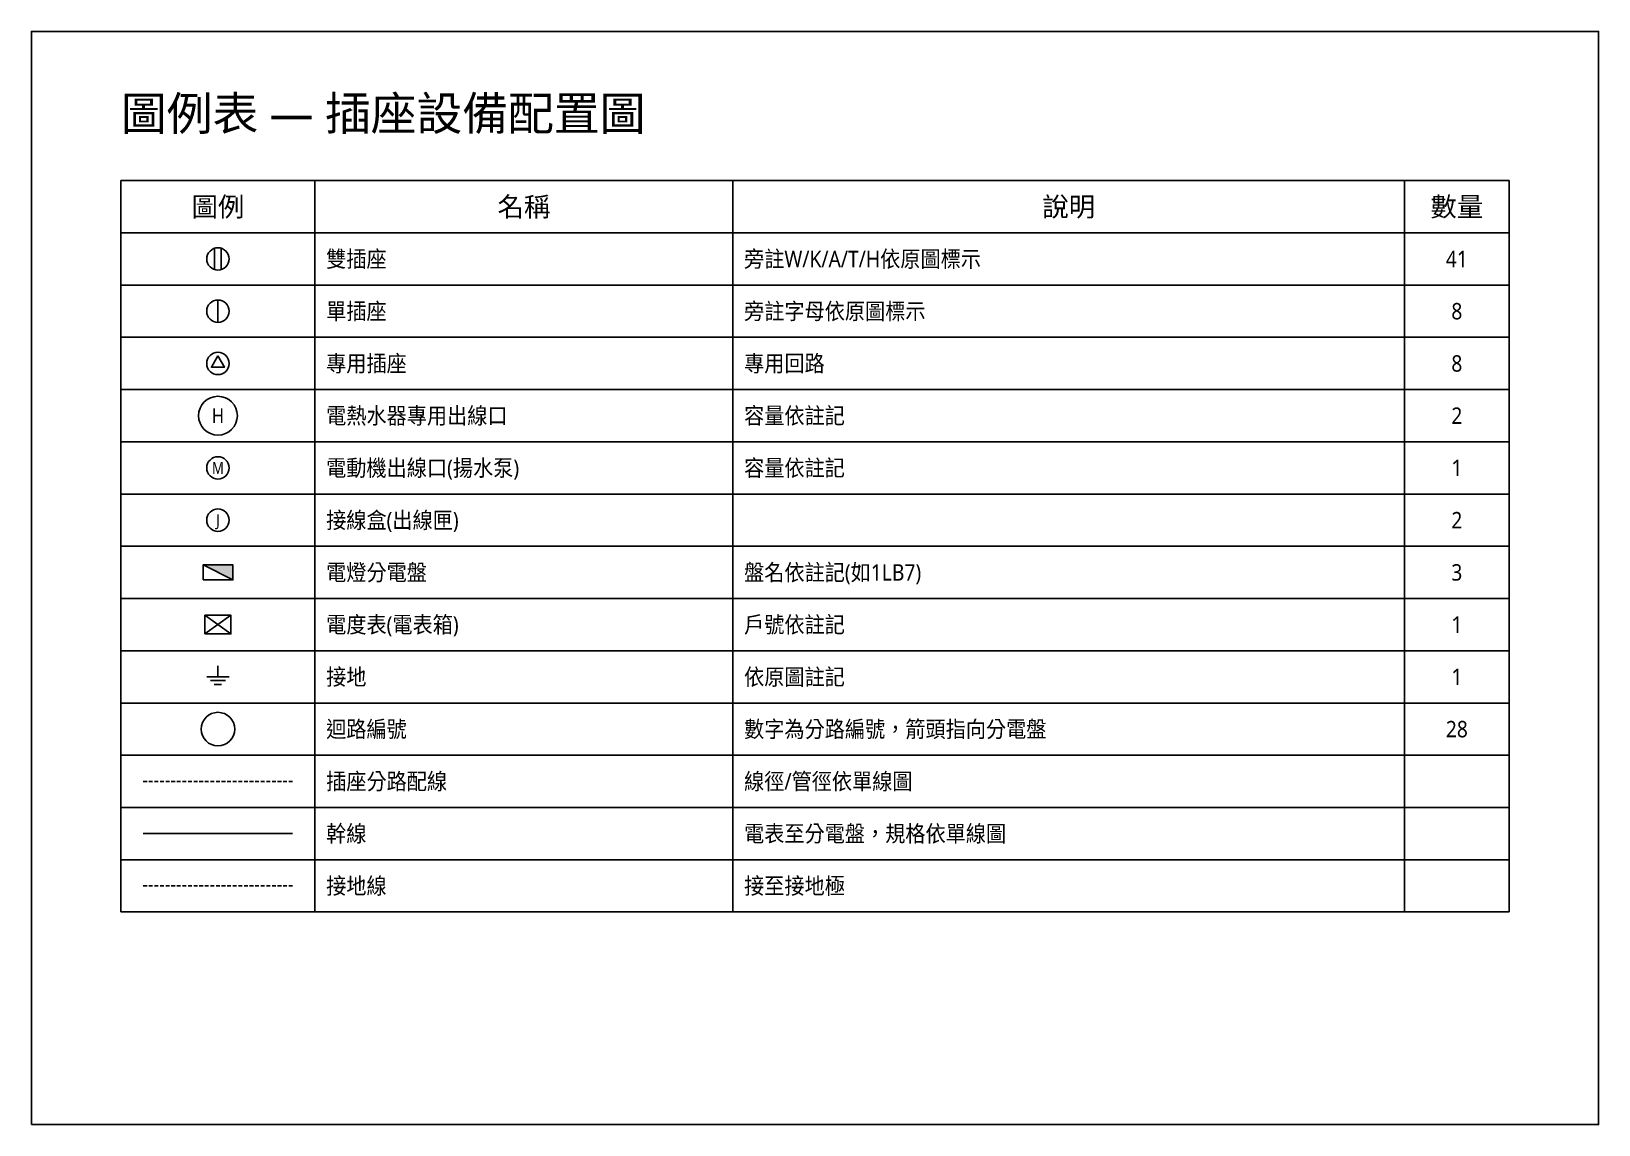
# Model space of a CAD drawing. Header units: inches. Extents: x 19 to 9919, y 324 to 1789.
# Drawn here: x 7819 to 9919, y 324 to 1789 of the extents above; entities that cross this region are included whole.
import ezdxf
from ezdxf.enums import TextEntityAlignment as Align

# ---------------------------------------------------------------- set-up
doc = ezdxf.new("R2010")
doc.units = ezdxf.units.IN
doc.header["$LTSCALE"] = 20
doc.header["$MEASUREMENT"] = 0
doc.linetypes.add('HIDDEN', pattern=[0.375, 0.25, -0.125])
for name, color, linetype in [('A-圖例', 7, 'Continuous'), ('E-幹線', 2, 'Continuous'), ('E-接地', 1, 'Continuous'), ('E-插座', 3, 'Continuous'), ('E-插座-分路配線', 5, 'Continuous'), ('E-盤箱', 1, 'Continuous'), ('E-迴路編號', 6, 'Continuous')]:
    doc.layers.add(name, color=color, linetype=linetype)
doc.styles.add('CHT', font='msjh.ttc')

msp = doc.modelspace()

# ---------------------------------------------------------------- texts
at = {"layer": 'A-圖例', "style": 'CHT'}
msp.add_text('圖例表 — 插座設備配置圖', height=45, dxfattribs=at).set_placement((7939, 1679), align=Align.MIDDLE_LEFT)
for s, p in [('圖例', (8069, 1554)), ('名稱', (8479, 1554)), ('說明', (9209, 1554)), ('數量', (9729, 1554))]:
    msp.add_text(s, height=26, dxfattribs=at).set_placement(p, align=Align.MIDDLE_CENTER)
at = {"layer": 'A-圖例', "style": 'CHT', "width": 0.9}
for s, p in [('雙插座', (8214, 1484)), ('旁註W/K/A/T/H依原圖標示', (8774, 1484)), ('單插座', (8214, 1414)), ('旁註字母依原圖標示', (8774, 1414)), ('專用插座', (8214, 1344)), ('專用回路', (8774, 1344)), ('電熱水器專用出線口', (8214, 1274)), ('容量依註記', (8774, 1274)), ('電動機出線口(揚水泵)', (8214, 1204)), ('容量依註記', (8774, 1204)), ('接線盒(出線匣)', (8214, 1134)), ('電燈分電盤', (8214, 1064)), ('盤名依註記(如1LB7)', (8774, 1064)), ('電度表(電表箱)', (8214, 994)), ('戶號依註記', (8774, 994)), ('接地', (8214, 924)), ('依原圖註記', (8774, 924)), ('迴路編號', (8214, 854)), ('數字為分路編號，箭頭指向分電盤', (8774, 854)), ('插座分路配線', (8214, 784)), ('線徑/管徑依單線圖', (8774, 784)), ('幹線', (8214, 714)), ('電表至分電盤，規格依單線圖', (8774, 714)), ('接地線', (8214, 644)), ('接至接地極', (8774, 644))]:
    msp.add_text(s, height=22, dxfattribs=at).set_placement(p, align=Align.MIDDLE_LEFT)
for s, p in [('41', (9729, 1484)), ('8', (9729, 1414)), ('8', (9729, 1344)), ('2', (9729, 1274)), ('1', (9729, 1204)), ('2', (9729, 1134)), ('3', (9729, 1064)), ('1', (9729, 994)), ('1', (9729, 924)), ('28', (9729, 854))]:
    msp.add_text(s, height=22, dxfattribs=at).set_placement(p, align=Align.MIDDLE_CENTER)

# ---------------------------------------------------------------- blocks, each defined once
blk = doc.blocks.new('E_REC2')
for p, q in [((-4.5, -14.3), (-4.5, 14.3)), ((4.5, -14.3), (4.5, 14.3))]:
    blk.add_line(p, q)
blk.add_circle((0, 0), 15)
blk = doc.blocks.new('E_REC1')
blk.add_line((0, -15), (0, 15))
blk.add_circle((0, 0), 15)
blk = doc.blocks.new('E_RECD')
blk.add_lwpolyline([(0, 10), (-8.7, -5), (8.7, -5)], close=True)
blk.add_circle((0, 0), 15)
blk = doc.blocks.new('E_HOUT')
blk.add_circle((0, 0), 26)
at = {"style": 'CHT', "width": 0.85}
blk.add_text('H', height=20, dxfattribs=at).set_placement((0, 0), align=Align.MIDDLE_CENTER)
blk = doc.blocks.new('E_MOTOR')
blk.add_circle((0, 0), 15)
at = {"style": 'CHT', "width": 0.85}
blk.add_text('M', height=16, dxfattribs=at).set_placement((0, 0), align=Align.MIDDLE_CENTER)
blk = doc.blocks.new('E_J')
blk.add_circle((0, 0), 15)
at = {"style": 'CHT', "width": 0.85}
blk.add_text('J', height=16, dxfattribs=at).set_placement((0, 0), align=Align.MIDDLE_CENTER)
blk = doc.blocks.new('E_PANEL')
h = blk.add_hatch(color=256)
h.dxf.hatch_style = 1
h.paths.add_polyline_path([(-20, 10), (20, 10), (20, -10)])
blk.add_line((-20, 10), (20, -10))
blk.add_lwpolyline([(-20, -10), (20, -10), (20, 10), (-20, 10)], close=True)
blk = doc.blocks.new('E_KWH')
for p, q in [((-17.5, -12.5), (17.5, 12.5)), ((-17.5, 12.5), (17.5, -12.5))]:
    blk.add_line(p, q)
blk.add_lwpolyline([(-17.5, -12.5), (17.5, -12.5), (17.5, 12.5), (-17.5, 12.5)], close=True)
blk = doc.blocks.new('E_GND')
for p, q in [((-15, 0), (15, 0)), ((0, 15), (0, 0)), ((-10, -5), (10, -5)), ((-5, -10), (5, -10))]:
    blk.add_line(p, q)
blk = doc.blocks.new('E_CKT')
blk.add_circle((0, 0), 22.5)
at = {"style": 'CHT', "width": 0.85}
blk.add_attdef('NO', text='', height=22, dxfattribs=at).set_placement((0, 0), align=Align.MIDDLE_CENTER)

# ---------------------------------------------------------------- linework, layer by layer
at = {"layer": 'A-圖例'}
for p, q in [((7939, 1589), (9799, 1589)), ((7939, 1589), (7939, 609)), ((8199, 1589), (8199, 609)), ((8759, 1589), (8759, 609)), ((9659, 1589), (9659, 609)), ((9799, 1589), (9799, 609)), ((7939, 1519), (9799, 1519)), ((7939, 1449), (9799, 1449)), ((7939, 1379), (9799, 1379)), ((7939, 1309), (9799, 1309)), ((7939, 1239), (9799, 1239)), ((7939, 1169), (9799, 1169)), ((7939, 1099), (9799, 1099)), ((7939, 1029), (9799, 1029)), ((7939, 959), (9799, 959)), ((7939, 889), (9799, 889)), ((7939, 819), (9799, 819)), ((7939, 749), (9799, 749)), ((7939, 679), (9799, 679)), ((7939, 609), (9799, 609))]:
    msp.add_line(p, q, dxfattribs=at)
at = {"layer": 'Defpoints'}
msp.add_lwpolyline([(7819, 324), (9919, 324), (9919, 1789), (7819, 1789)], close=True, dxfattribs=at)
at = {"layer": 'E-幹線'}
msp.add_line((7969, 714), (8169, 714), dxfattribs=at)
at = {"layer": 'E-接地', "linetype": 'HIDDEN'}
msp.add_line((7969, 644), (8169, 644), dxfattribs=at)
at = {"layer": 'E-插座-分路配線', "linetype": 'HIDDEN'}
msp.add_line((7969, 784), (8169, 784), dxfattribs=at)

# ---------------------------------------------------------------- block references
at = {"layer": 'E-幹線'}
msp.add_blockref('E_J', (8069, 1134), dxfattribs=at)
at = {"layer": 'E-接地'}
msp.add_blockref('E_GND', (8069, 924), dxfattribs=at)
at = {"layer": 'E-插座'}
for name, p in [('E_REC2', (8069, 1484)), ('E_REC1', (8069, 1414)), ('E_RECD', (8069, 1344)), ('E_HOUT', (8069, 1274)), ('E_MOTOR', (8069, 1204))]:
    msp.add_blockref(name, p, dxfattribs=at)
at = {"layer": 'E-盤箱'}
for name, p in [('E_PANEL', (8069, 1064)), ('E_KWH', (8069, 994))]:
    msp.add_blockref(name, p, dxfattribs=at)
at = {"layer": 'E-迴路編號'}
msp.add_blockref('E_CKT', (8069, 854), dxfattribs=at)

msp.set_redraw_order([(e.dxf.handle, doc.entitydb.next_handle()) for e in msp.query("TEXT MTEXT ATTDEF DIMENSION ARC_DIMENSION")])  # texts and dimensions are drawn at this point

doc.saveas('drawing.dxf')
